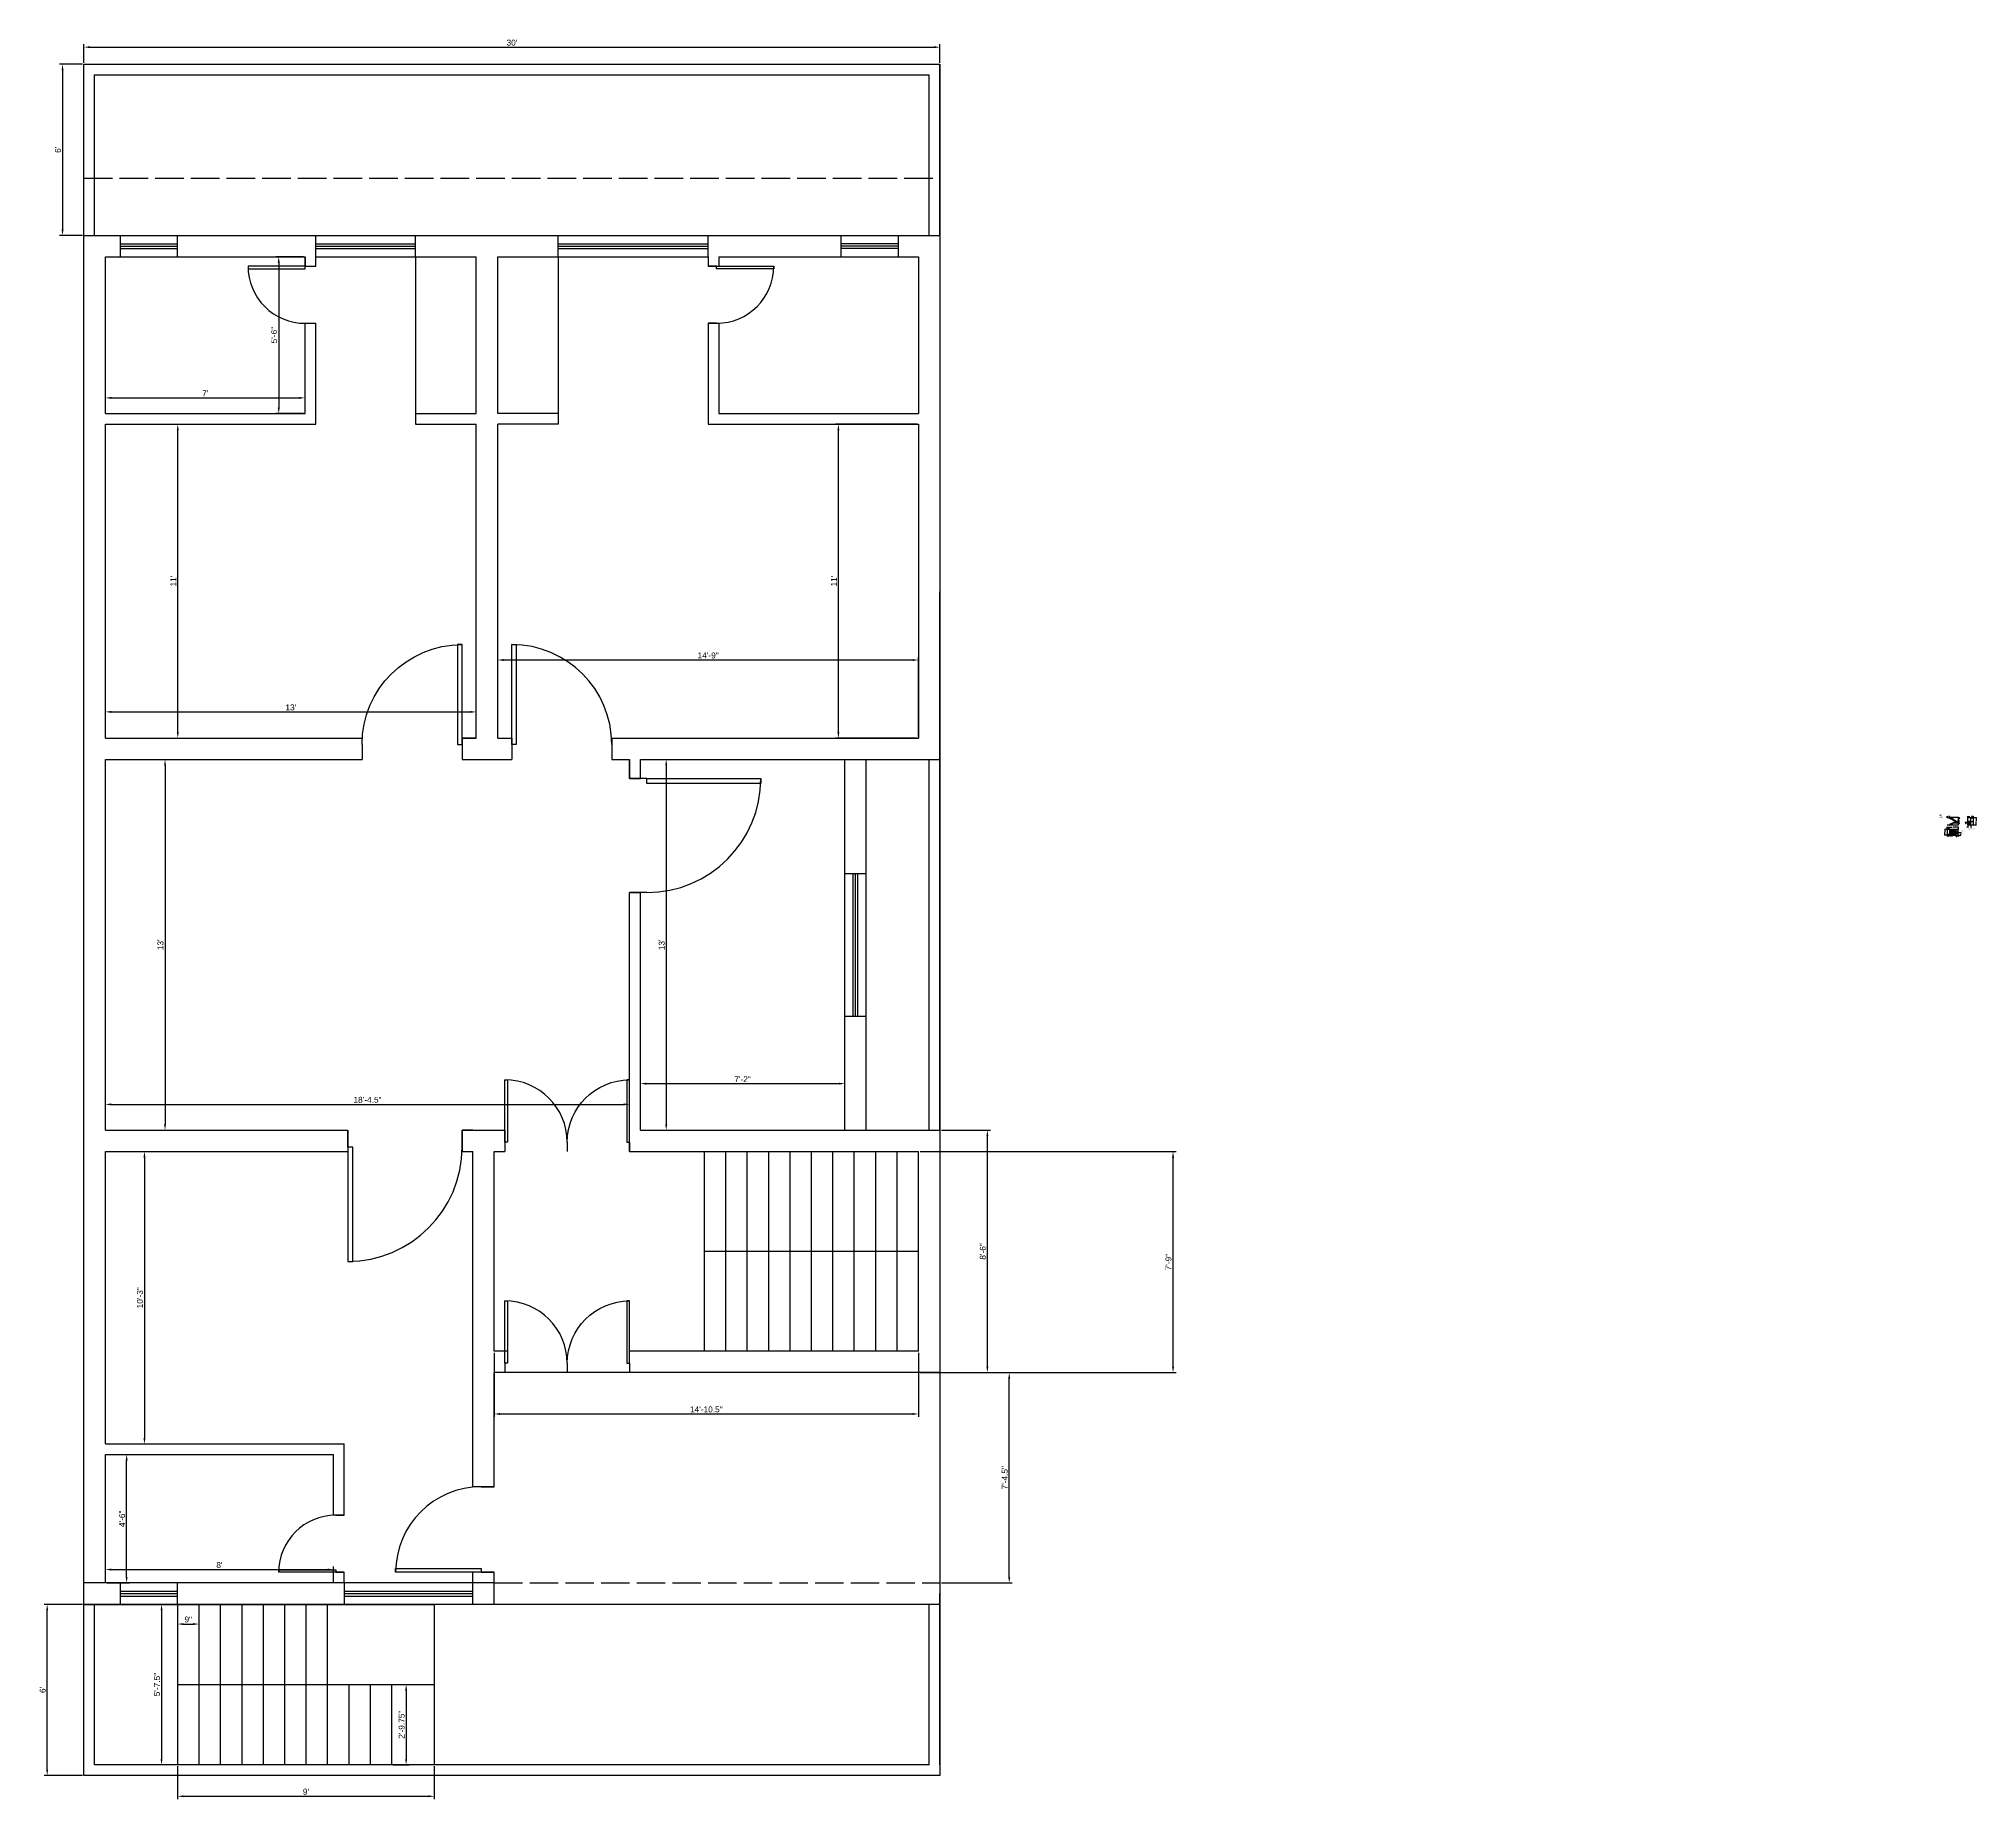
# Model space of a CAD drawing. Header units: millimetres. Extents: x 6012 to 6827, y 2898 to 3639.
import ezdxf

# ---------------------------------------------------------------- set-up
doc = ezdxf.new("R2010")
doc.units = ezdxf.units.MM
doc.linetypes.add('ACAD_ISO02W100', pattern=[15, 12, -3])
for name, color, linetype in [('dimensions', 30, 'Continuous'), ('Projections', 7, 'Continuous'), ('text', 170, 'Continuous')]:
    doc.layers.add(name, color=color, linetype=linetype)
doc.styles.get("Standard").update_dxf_attribs({"font": 'arial.ttf'})
doc.dimstyles.new('ISO-25', dxfattribs={"dimtxt": 2.5, "dimasz": 2.5, "dimexe": 1.25, "dimexo": 0.625, "dimtad": 1, "dimlunit": 3, "dimtxsty": 'Standard', "dimcen": 2.5, "dimadec": 0, "dimazin": 0, "dimtfac": 1, "dimtmove": 0, "dimatfit": 3, "dimfxl": 1, "dimarcsym": 0})
doc.dimstyles.get("Standard").update_dxf_attribs({"dimtxt": 0.18, "dimasz": 0.18, "dimexe": 0.18, "dimexo": 0.0625, "dimgap": 0.09, "dimtad": 0, "dimtih": 1, "dimtoh": 1, "dimdec": 4, "dimzin": 0, "dimdsep": 46, "dimtxsty": 'Standard', "dimcen": 0.09, "dimadec": 0, "dimazin": 0, "dimtfac": 1, "dimtdec": 4, "dimtofl": 0, "dimtmove": 0, "dimatfit": 3, "dimfxl": 1, "dimtolj": 1, "dimtzin": 0, "dimarcsym": 0})

# ---------------------------------------------------------------- blocks, each defined once
blk = doc.blocks.new('*D10')
at = {"color": 0, "lineweight": -2, "transparency": 16777216}
for p, q in [((6031.04, 3628.97), (6031.04, 3636.77)), ((6391.04, 3628.97), (6391.04, 3636.77)), ((6033.54, 3635.52), (6388.54, 3635.52))]:
    blk.add_line(p, q, dxfattribs=at)
at = {"color": 0, "transparency": 16777216}
for points in [[(6033.54, 3635.93), (6033.54, 3635.1), (6031.04, 3635.52)], [(6388.54, 3635.93), (6388.54, 3635.1), (6391.04, 3635.52)]]:
    blk.add_solid(points, dxfattribs=at)
at = {"layer": 'Defpoints', "color": 0, "transparency": 16777216}
for p in [(6031.04, 3628.34), (6391.04, 3635.52), (6391.04, 3628.34)]:
    blk.add_point(p, dxfattribs=at)
at = {"color": 0, "transparency": 16777216, "insert": (6211.04, 3637.42), "char_height": 2.5, "attachment_point": 5}
blk.add_mtext("30'", dxfattribs=at)
blk = doc.blocks.new('*D11')
at = {"color": 0, "lineweight": -2, "transparency": 16777216}
for p, q in [((6030.42, 3628.34), (6020.8, 3628.34)), ((6022.05, 3625.84), (6022.05, 3558.84)), ((6030.42, 3556.34), (6020.8, 3556.34))]:
    blk.add_line(p, q, dxfattribs=at)
at = {"color": 0, "transparency": 16777216}
for points in [[(6021.63, 3625.84), (6022.46, 3625.84), (6022.05, 3628.34)], [(6021.63, 3558.84), (6022.46, 3558.84), (6022.05, 3556.34)]]:
    blk.add_solid(points, dxfattribs=at)
at = {"layer": 'Defpoints', "color": 0, "transparency": 16777216}
for p in [(6031.04, 3628.34), (6022.05, 3556.34), (6031.04, 3556.34)]:
    blk.add_point(p, dxfattribs=at)
at = {"color": 0, "transparency": 16777216, "insert": (6020.14, 3592.34), "char_height": 2.5, "attachment_point": 5, "rotation": 90}
blk.add_mtext("6'", dxfattribs=at)
blk = doc.blocks.new('*D12')
at = {"color": 0, "lineweight": -2, "transparency": 16777216}
for p, q in [((6123.42, 3547.34), (6111.7, 3547.34)), ((6112.95, 3544.84), (6112.95, 3483.84)), ((6123.42, 3481.34), (6111.7, 3481.34))]:
    blk.add_line(p, q, dxfattribs=at)
at = {"color": 0, "transparency": 16777216}
for points in [[(6112.54, 3544.84), (6113.37, 3544.84), (6112.95, 3547.34)], [(6112.54, 3483.84), (6113.37, 3483.84), (6112.95, 3481.34)]]:
    blk.add_solid(points, dxfattribs=at)
at = {"layer": 'Defpoints', "color": 0, "transparency": 16777216}
for p in [(6124.04, 3547.34), (6112.95, 3481.34), (6124.04, 3481.34)]:
    blk.add_point(p, dxfattribs=at)
at = {"color": 0, "transparency": 16777216, "insert": (6111.05, 3514.34), "char_height": 2.5, "attachment_point": 5, "rotation": 90}
blk.add_mtext('5\'-6"', dxfattribs=at)
blk = doc.blocks.new('*D13')
at = {"color": 0, "lineweight": -2, "transparency": 16777216}
for p, q in [((6040.04, 3481.97), (6040.04, 3489.21)), ((6042.54, 3487.96), (6121.54, 3487.96)), ((6124.04, 3481.97), (6124.04, 3489.21))]:
    blk.add_line(p, q, dxfattribs=at)
at = {"color": 0, "transparency": 16777216}
for points in [[(6042.54, 3488.37), (6042.54, 3487.54), (6040.04, 3487.96)], [(6121.54, 3488.37), (6121.54, 3487.54), (6124.04, 3487.96)]]:
    blk.add_solid(points, dxfattribs=at)
at = {"layer": 'Defpoints', "color": 0, "transparency": 16777216}
for p in [(6040.04, 3481.34), (6124.04, 3487.96), (6124.04, 3481.34)]:
    blk.add_point(p, dxfattribs=at)
at = {"color": 0, "transparency": 16777216, "insert": (6082.04, 3489.83), "char_height": 2.5, "attachment_point": 5}
blk.add_mtext("7'", dxfattribs=at)
blk = doc.blocks.new('*D14')
at = {"color": 0, "lineweight": -2, "transparency": 16777216}
for p, q in [((6040.04, 3345.47), (6040.04, 3357.08)), ((6042.54, 3355.83), (6193.54, 3355.83)), ((6196.04, 3345.47), (6196.04, 3357.08))]:
    blk.add_line(p, q, dxfattribs=at)
at = {"color": 0, "transparency": 16777216}
for points in [[(6042.54, 3356.25), (6042.54, 3355.41), (6040.04, 3355.83)], [(6193.54, 3356.25), (6193.54, 3355.41), (6196.04, 3355.83)]]:
    blk.add_solid(points, dxfattribs=at)
at = {"layer": 'Defpoints', "color": 0, "transparency": 16777216}
for p in [(6196.04, 3355.83), (6040.04, 3344.84), (6196.04, 3344.84)]:
    blk.add_point(p, dxfattribs=at)
at = {"color": 0, "transparency": 16777216, "insert": (6118.04, 3357.73), "char_height": 2.5, "attachment_point": 5}
blk.add_mtext("13'", dxfattribs=at)
blk = doc.blocks.new('*D15')
at = {"color": 0, "lineweight": -2, "transparency": 16777216}
for p, q in [((6040.67, 3476.84), (6071.75, 3476.84)), ((6070.5, 3347.34), (6070.5, 3474.34)), ((6040.67, 3344.84), (6071.75, 3344.84))]:
    blk.add_line(p, q, dxfattribs=at)
at = {"color": 0, "transparency": 16777216}
for points in [[(6070.09, 3474.34), (6070.92, 3474.34), (6070.5, 3476.84)], [(6070.09, 3347.34), (6070.92, 3347.34), (6070.5, 3344.84)]]:
    blk.add_solid(points, dxfattribs=at)
at = {"layer": 'Defpoints', "color": 0, "transparency": 16777216}
for p in [(6040.04, 3476.84), (6070.5, 3476.84), (6040.04, 3344.84)]:
    blk.add_point(p, dxfattribs=at)
at = {"color": 0, "transparency": 16777216, "insert": (6068.62, 3410.84), "char_height": 2.5, "attachment_point": 5, "rotation": 90}
blk.add_mtext("11'", dxfattribs=at)
blk = doc.blocks.new('*D16')
at = {"color": 0, "lineweight": -2, "transparency": 16777216}
for p, q in [((6205.04, 3345.47), (6205.04, 3378.91)), ((6379.54, 3377.66), (6207.54, 3377.66)), ((6382.04, 3345.47), (6382.04, 3378.91))]:
    blk.add_line(p, q, dxfattribs=at)
at = {"color": 0, "transparency": 16777216}
for points in [[(6207.54, 3378.08), (6207.54, 3377.25), (6205.04, 3377.66)], [(6379.54, 3378.08), (6379.54, 3377.25), (6382.04, 3377.66)]]:
    blk.add_solid(points, dxfattribs=at)
at = {"layer": 'Defpoints', "color": 0, "transparency": 16777216}
for p in [(6205.04, 3377.66), (6205.04, 3344.84), (6382.04, 3344.84)]:
    blk.add_point(p, dxfattribs=at)
at = {"color": 0, "transparency": 16777216, "insert": (6293.54, 3379.56), "char_height": 2.5, "attachment_point": 5}
blk.add_mtext('14\'-9"', dxfattribs=at)
blk = doc.blocks.new('*D17')
at = {"color": 0, "lineweight": -2, "transparency": 16777216}
for p, q in [((6381.42, 3476.84), (6347.1, 3476.84)), ((6348.35, 3347.34), (6348.35, 3474.34)), ((6381.42, 3344.84), (6347.1, 3344.84))]:
    blk.add_line(p, q, dxfattribs=at)
at = {"color": 0, "transparency": 16777216}
for points in [[(6347.93, 3474.34), (6348.76, 3474.34), (6348.35, 3476.84)], [(6347.93, 3347.34), (6348.76, 3347.34), (6348.35, 3344.84)]]:
    blk.add_solid(points, dxfattribs=at)
at = {"layer": 'Defpoints', "color": 0, "transparency": 16777216}
for p in [(6348.35, 3476.84), (6382.04, 3476.84), (6382.04, 3344.84)]:
    blk.add_point(p, dxfattribs=at)
at = {"color": 0, "transparency": 16777216, "insert": (6346.47, 3410.84), "char_height": 2.5, "attachment_point": 5, "rotation": 90}
blk.add_mtext("11'", dxfattribs=at)
blk = doc.blocks.new('*D18')
at = {"color": 0, "lineweight": -2, "transparency": 16777216}
for p, q in [((6040.67, 3335.84), (6066.39, 3335.84)), ((6065.14, 3333.34), (6065.14, 3182.34)), ((6040.67, 3179.84), (6066.39, 3179.84))]:
    blk.add_line(p, q, dxfattribs=at)
at = {"color": 0, "transparency": 16777216}
for points in [[(6064.72, 3333.34), (6065.55, 3333.34), (6065.14, 3335.84)], [(6064.72, 3182.34), (6065.55, 3182.34), (6065.14, 3179.84)]]:
    blk.add_solid(points, dxfattribs=at)
at = {"layer": 'Defpoints', "color": 0, "transparency": 16777216}
for p in [(6040.04, 3335.84), (6040.04, 3179.84), (6065.14, 3179.84)]:
    blk.add_point(p, dxfattribs=at)
at = {"color": 0, "transparency": 16777216, "insert": (6063.24, 3257.84), "char_height": 2.5, "attachment_point": 5, "rotation": 90}
blk.add_mtext("13'", dxfattribs=at)
blk = doc.blocks.new('*D19')
at = {"color": 0, "lineweight": -2, "transparency": 16777216}
for p, q in [((6040.04, 3180.47), (6040.04, 3191.95)), ((6042.54, 3190.7), (6258.04, 3190.7)), ((6260.54, 3180.47), (6260.54, 3191.95))]:
    blk.add_line(p, q, dxfattribs=at)
at = {"color": 0, "transparency": 16777216}
for points in [[(6042.54, 3191.12), (6042.54, 3190.29), (6040.04, 3190.7)], [(6258.04, 3191.12), (6258.04, 3190.29), (6260.54, 3190.7)]]:
    blk.add_solid(points, dxfattribs=at)
at = {"layer": 'Defpoints', "color": 0, "transparency": 16777216}
for p in [(6260.54, 3190.7), (6040.04, 3179.84), (6260.54, 3179.84)]:
    blk.add_point(p, dxfattribs=at)
at = {"color": 0, "transparency": 16777216, "insert": (6150.29, 3192.6), "char_height": 2.5, "attachment_point": 5}
blk.add_mtext('18\'-4.5"', dxfattribs=at)
blk = doc.blocks.new('*D20')
at = {"color": 0, "lineweight": -2, "transparency": 16777216}
for p, q in [((6265.67, 3335.84), (6277.18, 3335.84)), ((6275.93, 3333.34), (6275.93, 3182.34)), ((6265.67, 3179.84), (6277.18, 3179.84))]:
    blk.add_line(p, q, dxfattribs=at)
at = {"color": 0, "transparency": 16777216}
for points in [[(6275.51, 3333.34), (6276.35, 3333.34), (6275.93, 3335.84)], [(6275.51, 3182.34), (6276.35, 3182.34), (6275.93, 3179.84)]]:
    blk.add_solid(points, dxfattribs=at)
at = {"layer": 'Defpoints', "color": 0, "transparency": 16777216}
for p in [(6265.04, 3335.84), (6265.04, 3179.84), (6275.93, 3179.84)]:
    blk.add_point(p, dxfattribs=at)
at = {"color": 0, "transparency": 16777216, "insert": (6274.03, 3257.84), "char_height": 2.5, "attachment_point": 5, "rotation": 90}
blk.add_mtext("13'", dxfattribs=at)
blk = doc.blocks.new('*D21')
at = {"color": 0, "lineweight": -2, "transparency": 16777216}
for p, q in [((6265.04, 3180.47), (6265.04, 3200.67)), ((6267.54, 3199.42), (6348.54, 3199.42)), ((6351.04, 3180.47), (6351.04, 3200.67))]:
    blk.add_line(p, q, dxfattribs=at)
at = {"color": 0, "transparency": 16777216}
for points in [[(6267.54, 3199.84), (6267.54, 3199), (6265.04, 3199.42)], [(6348.54, 3199.84), (6348.54, 3199), (6351.04, 3199.42)]]:
    blk.add_solid(points, dxfattribs=at)
at = {"layer": 'Defpoints', "color": 0, "transparency": 16777216}
for p in [(6351.04, 3199.42), (6265.04, 3179.84), (6351.04, 3179.84)]:
    blk.add_point(p, dxfattribs=at)
at = {"color": 0, "transparency": 16777216, "insert": (6308.04, 3201.3), "char_height": 2.5, "attachment_point": 5}
blk.add_mtext('7\'-2"', dxfattribs=at)
blk = doc.blocks.new('*D22')
at = {"color": 0, "lineweight": -2, "transparency": 16777216}
for p, q in [((6040.67, 3170.84), (6057.74, 3170.84)), ((6056.49, 3168.34), (6056.49, 3050.34)), ((6040.67, 3047.84), (6057.74, 3047.84))]:
    blk.add_line(p, q, dxfattribs=at)
at = {"color": 0, "transparency": 16777216}
for points in [[(6056.07, 3168.34), (6056.91, 3168.34), (6056.49, 3170.84)], [(6056.07, 3050.34), (6056.91, 3050.34), (6056.49, 3047.84)]]:
    blk.add_solid(points, dxfattribs=at)
at = {"layer": 'Defpoints', "color": 0, "transparency": 16777216}
for p in [(6040.04, 3170.84), (6040.04, 3047.84), (6056.49, 3047.84)]:
    blk.add_point(p, dxfattribs=at)
at = {"color": 0, "transparency": 16777216, "insert": (6054.59, 3109.34), "char_height": 2.5, "attachment_point": 5, "rotation": 90}
blk.add_mtext('10\'-3"', dxfattribs=at)
blk = doc.blocks.new('*D23')
at = {"color": 0, "lineweight": -2, "transparency": 16777216}
for p, q in [((6030.42, 2980.34), (6014.33, 2980.34)), ((6015.58, 2910.84), (6015.58, 2977.84)), ((6030.42, 2908.34), (6014.33, 2908.34))]:
    blk.add_line(p, q, dxfattribs=at)
at = {"color": 0, "transparency": 16777216}
for points in [[(6015.17, 2977.84), (6016, 2977.84), (6015.58, 2980.34)], [(6015.17, 2910.84), (6016, 2910.84), (6015.58, 2908.34)]]:
    blk.add_solid(points, dxfattribs=at)
at = {"layer": 'Defpoints', "color": 0, "transparency": 16777216}
for p in [(6015.58, 2980.34), (6031.04, 2980.34), (6031.04, 2908.34)]:
    blk.add_point(p, dxfattribs=at)
at = {"color": 0, "transparency": 16777216, "insert": (6013.68, 2944.34), "char_height": 2.5, "attachment_point": 5, "rotation": 90}
blk.add_mtext("6'", dxfattribs=at)
blk = doc.blocks.new('*D24')
at = {"color": 0, "lineweight": -2, "transparency": 16777216}
for p, q in [((6040.67, 3043.34), (6050.25, 3043.34)), ((6049, 2991.84), (6049, 3040.84)), ((6040.67, 2989.34), (6050.25, 2989.34))]:
    blk.add_line(p, q, dxfattribs=at)
at = {"color": 0, "transparency": 16777216}
for points in [[(6048.58, 3040.84), (6049.41, 3040.84), (6049, 3043.34)], [(6048.58, 2991.84), (6049.41, 2991.84), (6049, 2989.34)]]:
    blk.add_solid(points, dxfattribs=at)
at = {"layer": 'Defpoints', "color": 0, "transparency": 16777216}
for p in [(6040.04, 3043.34), (6049, 3043.34), (6040.04, 2989.34)]:
    blk.add_point(p, dxfattribs=at)
at = {"color": 0, "transparency": 16777216, "insert": (6047.09, 3016.34), "char_height": 2.5, "attachment_point": 5, "rotation": 90}
blk.add_mtext('4\'-6"', dxfattribs=at)
blk = doc.blocks.new('*D25')
at = {"color": 0, "lineweight": -2, "transparency": 16777216}
for p, q in [((6040.04, 2989.97), (6040.04, 2996.23)), ((6042.54, 2994.98), (6133.54, 2994.98)), ((6136.04, 2989.97), (6136.04, 2996.23))]:
    blk.add_line(p, q, dxfattribs=at)
at = {"color": 0, "transparency": 16777216}
for points in [[(6042.54, 2995.4), (6042.54, 2994.57), (6040.04, 2994.98)], [(6133.54, 2995.4), (6133.54, 2994.57), (6136.04, 2994.98)]]:
    blk.add_solid(points, dxfattribs=at)
at = {"layer": 'Defpoints', "color": 0, "transparency": 16777216}
for p in [(6136.04, 2994.98), (6040.04, 2989.34), (6136.04, 2989.34)]:
    blk.add_point(p, dxfattribs=at)
at = {"color": 0, "transparency": 16777216, "insert": (6088.04, 2996.88), "char_height": 2.5, "attachment_point": 5}
blk.add_mtext("8'", dxfattribs=at)
blk = doc.blocks.new('*U28')
for p, q in [((0, 0), (0, 6)), ((40, 0), (40, 6))]:
    blk.add_line(p, q)
blk.add_lwpolyline([(0, 0), (0, -40), (1.75, -40), (1.75, 0)], close=True)
blk.add_arc((0, 0), 40, 270, 0)
blk = doc.blocks.new('*U27')
for p, q in [((0, 0), (0, -6)), ((40, 0), (40, -6))]:
    blk.add_line(p, q)
blk.add_lwpolyline([(0, 0), (0, 40), (1.75, 40), (1.75, 0)], close=True)
blk.add_arc((0, 0), 40, 0, 90)
blk = doc.blocks.new('*D34')
at = {"color": 0, "linetype": 'ByBlock', "lineweight": -2, "transparency": 16777216}
for p, q in [((6391.67, 3179.84), (6412.24, 3179.84)), ((6410.99, 3080.34), (6410.99, 3177.34)), ((6391.67, 3077.84), (6412.24, 3077.84))]:
    blk.add_line(p, q, dxfattribs=at)
at = {"color": 0, "linetype": 'ByBlock', "transparency": 16777216}
for points in [[(6410.57, 3177.34), (6411.4, 3177.34), (6410.99, 3179.84)], [(6410.57, 3080.34), (6411.4, 3080.34), (6410.99, 3077.84)]]:
    blk.add_solid(points, dxfattribs=at)
at = {"layer": 'Defpoints', "color": 0, "linetype": 'ByBlock', "transparency": 16777216}
for p in [(6391.04, 3179.84), (6410.99, 3179.84), (6391.04, 3077.84)]:
    blk.add_point(p, dxfattribs=at)
at = {"color": 0, "linetype": 'ByBlock', "transparency": 16777216, "insert": (6409.09, 3128.84), "char_height": 2.5, "attachment_point": 5, "rotation": 90}
blk.add_mtext('8\'-6"', dxfattribs=at)
blk = doc.blocks.new('*D35')
at = {"color": 0, "linetype": 'ByBlock', "lineweight": -2, "transparency": 16777216}
for p, q in [((6391.67, 3077.84), (6421.44, 3077.84)), ((6420.19, 2991.84), (6420.19, 3075.34)), ((6391.67, 2989.34), (6421.44, 2989.34))]:
    blk.add_line(p, q, dxfattribs=at)
at = {"color": 0, "linetype": 'ByBlock', "transparency": 16777216}
for points in [[(6419.77, 3075.34), (6420.6, 3075.34), (6420.19, 3077.84)], [(6419.77, 2991.84), (6420.6, 2991.84), (6420.19, 2989.34)]]:
    blk.add_solid(points, dxfattribs=at)
at = {"layer": 'Defpoints', "color": 0, "linetype": 'ByBlock', "transparency": 16777216}
for p in [(6391.04, 3077.84), (6420.19, 3077.84), (6391.04, 2989.34)]:
    blk.add_point(p, dxfattribs=at)
at = {"color": 0, "linetype": 'ByBlock', "transparency": 16777216, "insert": (6418.29, 3033.59), "char_height": 2.5, "attachment_point": 5, "rotation": 90}
blk.add_mtext('7\'-4.5"', dxfattribs=at)
blk = doc.blocks.new('*D37')
at = {"color": 0, "linetype": 'ByBlock', "lineweight": -2, "transparency": 16777216}
for p, q in [((6069.78, 2980.34), (6062.42, 2980.34)), ((6063.67, 2977.84), (6063.67, 2915.34)), ((6069.78, 2912.84), (6062.42, 2912.84))]:
    blk.add_line(p, q, dxfattribs=at)
at = {"color": 0, "linetype": 'ByBlock', "transparency": 16777216}
for points in [[(6063.26, 2977.84), (6064.09, 2977.84), (6063.67, 2980.34)], [(6063.26, 2915.34), (6064.09, 2915.34), (6063.67, 2912.84)]]:
    blk.add_solid(points, dxfattribs=at)
at = {"layer": 'Defpoints', "color": 0, "linetype": 'ByBlock', "transparency": 16777216}
for p in [(6070.4, 2980.34), (6063.67, 2912.84), (6070.4, 2912.84)]:
    blk.add_point(p, dxfattribs=at)
at = {"color": 0, "linetype": 'ByBlock', "transparency": 16777216, "insert": (6061.78, 2946.59), "char_height": 2.5, "attachment_point": 5, "rotation": 90}
blk.add_mtext('5\'-7.5"', dxfattribs=at)
blk = doc.blocks.new('*D38')
at = {"color": 0, "linetype": 'ByBlock', "lineweight": -2, "transparency": 16777216}
for p, q in [((6070.4, 2912.22), (6070.4, 2898.34)), ((6178.4, 2912.22), (6178.4, 2898.34)), ((6072.9, 2899.59), (6175.9, 2899.59))]:
    blk.add_line(p, q, dxfattribs=at)
at = {"color": 0, "linetype": 'ByBlock', "transparency": 16777216}
for points in [[(6072.9, 2900), (6072.9, 2899.17), (6070.4, 2899.59)], [(6175.9, 2900), (6175.9, 2899.17), (6178.4, 2899.59)]]:
    blk.add_solid(points, dxfattribs=at)
at = {"layer": 'Defpoints', "color": 0, "linetype": 'ByBlock', "transparency": 16777216}
for p in [(6070.4, 2912.84), (6178.4, 2912.84), (6178.4, 2899.59)]:
    blk.add_point(p, dxfattribs=at)
at = {"color": 0, "linetype": 'ByBlock', "transparency": 16777216, "insert": (6124.4, 2901.49), "char_height": 2.5, "attachment_point": 5}
blk.add_mtext("9'", dxfattribs=at)
blk = doc.blocks.new('*D39')
at = {"color": 0, "linetype": 'ByBlock', "lineweight": -2, "transparency": 16777216}
for p, q in [((6070.4, 2979.72), (6070.4, 2970.8)), ((6079.4, 2979.72), (6079.4, 2970.8)), ((6072.9, 2972.05), (6076.9, 2972.05))]:
    blk.add_line(p, q, dxfattribs=at)
at = {"color": 0, "linetype": 'ByBlock', "transparency": 16777216}
for points in [[(6072.9, 2972.46), (6072.9, 2971.63), (6070.4, 2972.05)], [(6076.9, 2972.46), (6076.9, 2971.63), (6079.4, 2972.05)]]:
    blk.add_solid(points, dxfattribs=at)
at = {"layer": 'Defpoints', "color": 0, "linetype": 'ByBlock', "transparency": 16777216}
for p in [(6070.4, 2980.34), (6079.4, 2980.34), (6079.4, 2972.05)]:
    blk.add_point(p, dxfattribs=at)
at = {"color": 0, "linetype": 'ByBlock', "transparency": 16777216, "insert": (6074.9, 2973.95), "char_height": 2.5, "attachment_point": 5}
blk.add_mtext('9"', dxfattribs=at)
blk = doc.blocks.new('*D40')
at = {"color": 0, "linetype": 'ByBlock', "lineweight": -2, "transparency": 16777216}
for p, q in [((6161.03, 2946.59), (6167.8, 2946.59)), ((6166.55, 2944.09), (6166.55, 2915.34)), ((6161.03, 2912.84), (6167.8, 2912.84))]:
    blk.add_line(p, q, dxfattribs=at)
at = {"color": 0, "linetype": 'ByBlock', "transparency": 16777216}
for points in [[(6166.13, 2944.09), (6166.97, 2944.09), (6166.55, 2946.59)], [(6166.13, 2915.34), (6166.97, 2915.34), (6166.55, 2912.84)]]:
    blk.add_solid(points, dxfattribs=at)
at = {"layer": 'Defpoints', "color": 0, "linetype": 'ByBlock', "transparency": 16777216}
for p in [(6160.4, 2946.59), (6160.4, 2912.84), (6166.55, 2912.84)]:
    blk.add_point(p, dxfattribs=at)
at = {"color": 0, "linetype": 'ByBlock', "transparency": 16777216, "insert": (6164.65, 2929.72), "char_height": 2.5, "attachment_point": 5, "rotation": 90}
blk.add_mtext('2\'-9.75"', dxfattribs=at)
blk = doc.blocks.new('*D91')
at = {"layer": 'Defpoints', "color": 0, "ltscale": 2, "transparency": 16777216}
for p in [(6814.66, 3306.37), (6819.35, 3307.37), (6819.35, 3306.37)]:
    blk.add_point(p, dxfattribs=at)
at = {"layer": 'dimensions', "color": 0, "lineweight": -2, "ltscale": 2, "transparency": 16777216}
for p, q in [((6814.66, 3306.4), (6814.66, 3307.46)), ((6814.75, 3307.37), (6816.82, 3307.37)), ((6819.26, 3307.37), (6817.19, 3307.37)), ((6819.35, 3306.4), (6819.35, 3307.46))]:
    blk.add_line(p, q, dxfattribs=at)
at = {"layer": 'dimensions', "color": 0, "ltscale": 2, "transparency": 16777216}
for points in [[(6814.75, 3307.39), (6814.75, 3307.36), (6814.66, 3307.37)], [(6819.26, 3307.39), (6819.26, 3307.36), (6819.35, 3307.37)]]:
    blk.add_solid(points, dxfattribs=at)
at = {"layer": 'dimensions', "color": 0, "ltscale": 2, "transparency": 16777216, "insert": (6817.01, 3307.37), "char_height": 0.09, "attachment_point": 5}
blk.add_mtext('\\A1;4.68"', dxfattribs=at)
blk = doc.blocks.new('*D92')
at = {"layer": 'Defpoints', "color": 0, "ltscale": 2, "transparency": 16777216}
for p in [(6813.66, 3303.93), (6814.66, 3306.37), (6814.66, 3303.93)]:
    blk.add_point(p, dxfattribs=at)
at = {"layer": 'dimensions', "color": 0, "lineweight": -2, "ltscale": 2, "transparency": 16777216}
for p, q in [((6814.63, 3306.37), (6813.57, 3306.37)), ((6814.63, 3303.93), (6813.57, 3303.93)), ((6813.66, 3306.28), (6813.66, 3305.24)), ((6813.66, 3304.02), (6813.66, 3305.06))]:
    blk.add_line(p, q, dxfattribs=at)
at = {"layer": 'dimensions', "color": 0, "ltscale": 2, "transparency": 16777216}
for points in [[(6813.65, 3306.28), (6813.68, 3306.28), (6813.66, 3306.37)], [(6813.65, 3304.02), (6813.68, 3304.02), (6813.66, 3303.93)]]:
    blk.add_solid(points, dxfattribs=at)
at = {"layer": 'dimensions', "color": 0, "ltscale": 2, "transparency": 16777216, "insert": (6813.66, 3305.15), "char_height": 0.09, "attachment_point": 5}
blk.add_mtext('\\A1;2.43"', dxfattribs=at)
blk = doc.blocks.new('*D93')
at = {"layer": 'Defpoints', "color": 0, "ltscale": 2, "transparency": 16777216}
for p in [(6814.66, 3303.93), (6815.65, 3303.93), (6815.65, 3303.61)]:
    blk.add_point(p, dxfattribs=at)
at = {"layer": 'dimensions', "color": 0, "lineweight": -2, "ltscale": 2, "transparency": 16777216}
for p, q in [((6814.66, 3303.9), (6814.66, 3303.52)), ((6814.75, 3303.61), (6815.06, 3303.61)), ((6815.56, 3303.61), (6815.25, 3303.61)), ((6815.65, 3303.9), (6815.65, 3303.52))]:
    blk.add_line(p, q, dxfattribs=at)
at = {"layer": 'dimensions', "color": 0, "ltscale": 2, "transparency": 16777216}
for points in [[(6814.75, 3303.62), (6814.75, 3303.59), (6814.66, 3303.61)], [(6815.56, 3303.62), (6815.56, 3303.59), (6815.65, 3303.61)]]:
    blk.add_solid(points, dxfattribs=at)
at = {"layer": 'dimensions', "color": 0, "ltscale": 2, "transparency": 16777216, "insert": (6815.16, 3303.61), "char_height": 0.09, "attachment_point": 5}
blk.add_mtext('\\A1;1"', dxfattribs=at)
blk = doc.blocks.new('*D94')
at = {"layer": 'Defpoints', "color": 0, "ltscale": 2, "transparency": 16777216}
for p in [(6816.25, 3303.93), (6816.55, 3303.93), (6816.55, 3303.59)]:
    blk.add_point(p, dxfattribs=at)
at = {"layer": 'dimensions', "color": 0, "lineweight": -2, "ltscale": 2, "transparency": 16777216}
for p, q in [((6816.16, 3303.59), (6816.07, 3303.59)), ((6816.25, 3303.9), (6816.25, 3303.5)), ((6816.55, 3303.9), (6816.55, 3303.5)), ((6816.64, 3303.59), (6816.73, 3303.59))]:
    blk.add_line(p, q, dxfattribs=at)
at = {"layer": 'dimensions', "color": 0, "ltscale": 2, "transparency": 16777216}
for points in [[(6816.16, 3303.6), (6816.16, 3303.57), (6816.25, 3303.59)], [(6816.64, 3303.6), (6816.64, 3303.57), (6816.55, 3303.59)]]:
    blk.add_solid(points, dxfattribs=at)
at = {"layer": 'dimensions', "color": 0, "ltscale": 2, "transparency": 16777216, "insert": (6816.4, 3303.59), "char_height": 0.09, "attachment_point": 5}
blk.add_mtext('\\A1;0.3"', dxfattribs=at)
blk = doc.blocks.new('*D95')
at = {"layer": 'Defpoints', "color": 0, "ltscale": 2, "transparency": 16777216}
for p in [(6819.35, 3305.15), (6819.35, 3303.93), (6820.35, 3303.93)]:
    blk.add_point(p, dxfattribs=at)
at = {"layer": 'dimensions', "color": 0, "lineweight": -2, "ltscale": 2, "transparency": 16777216}
for p, q in [((6819.38, 3305.15), (6820.44, 3305.15)), ((6819.38, 3303.93), (6820.44, 3303.93)), ((6820.35, 3305.06), (6820.35, 3304.63)), ((6820.35, 3304.02), (6820.35, 3304.45))]:
    blk.add_line(p, q, dxfattribs=at)
at = {"layer": 'dimensions', "color": 0, "ltscale": 2, "transparency": 16777216}
for points in [[(6820.33, 3305.06), (6820.36, 3305.06), (6820.35, 3305.15)], [(6820.33, 3304.02), (6820.36, 3304.02), (6820.35, 3303.93)]]:
    blk.add_solid(points, dxfattribs=at)
at = {"layer": 'dimensions', "color": 0, "ltscale": 2, "transparency": 16777216, "insert": (6820.35, 3304.54), "char_height": 0.09, "attachment_point": 5}
blk.add_mtext('\\A1;1.21"', dxfattribs=at)
blk = doc.blocks.new('*D96')
at = {"layer": 'Defpoints', "color": 0, "ltscale": 2, "transparency": 16777216}
for p in [(6818.35, 3303.93), (6819.35, 3303.93), (6819.35, 3303.47)]:
    blk.add_point(p, dxfattribs=at)
at = {"layer": 'dimensions', "color": 0, "lineweight": -2, "ltscale": 2, "transparency": 16777216}
for p, q in [((6818.35, 3303.9), (6818.35, 3303.38)), ((6818.44, 3303.47), (6818.76, 3303.47)), ((6819.26, 3303.47), (6818.94, 3303.47)), ((6819.35, 3303.9), (6819.35, 3303.38))]:
    blk.add_line(p, q, dxfattribs=at)
at = {"layer": 'dimensions', "color": 0, "ltscale": 2, "transparency": 16777216}
for points in [[(6818.44, 3303.49), (6818.44, 3303.46), (6818.35, 3303.47)], [(6819.26, 3303.49), (6819.26, 3303.46), (6819.35, 3303.47)]]:
    blk.add_solid(points, dxfattribs=at)
at = {"layer": 'dimensions', "color": 0, "ltscale": 2, "transparency": 16777216, "insert": (6818.85, 3303.47), "char_height": 0.09, "attachment_point": 5}
blk.add_mtext('\\A1;1"', dxfattribs=at)
blk = doc.blocks.new('Door')
at = {"layer": 'Projections', "ltscale": 2}
for p, q in [((-0.45, 0), (-0.45, 0.4)), ((-0.45, 0.4), (-0.4, 0.4)), ((-0.4, 0), (-0.45, 0)), ((-0.4, 0), (-0.4, 0.4)), ((0.4, 0), (0.4, 0.4)), ((0.42, 0.4), (0.4, 0.4)), ((0.4, 0), (0.45, 0)), ((0.45, 0.4), (0.42, 0.4)), ((0.45, 0), (0.42, 0)), ((0.45, 0), (0.45, 0.4))]:
    blk.add_line(p, q, dxfattribs=at)
for centre, start, end in [((-0.4, 0), 0, 90), ((0.4, 0), 90, 180)]:
    blk.add_arc(centre, 0.4, start, end, dxfattribs=at)
blk = doc.blocks.new('*D97')
at = {"layer": 'Defpoints', "color": 0, "ltscale": 2, "transparency": 16777216}
for p in [(6819.35, 3311.38), (6819.35, 3309.88), (6819.71, 3309.88)]:
    blk.add_point(p, dxfattribs=at)
at = {"layer": 'dimensions', "color": 0, "lineweight": -2, "ltscale": 2, "transparency": 16777216}
for p, q in [((6819.41, 3311.38), (6819.89, 3311.38)), ((6819.71, 3311.2), (6819.71, 3310.81)), ((6819.71, 3310.06), (6819.71, 3310.44)), ((6819.41, 3309.88), (6819.89, 3309.88))]:
    blk.add_line(p, q, dxfattribs=at)
at = {"layer": 'dimensions', "color": 0, "ltscale": 2, "transparency": 16777216}
for points in [[(6819.68, 3311.2), (6819.74, 3311.2), (6819.71, 3311.38)], [(6819.68, 3310.06), (6819.74, 3310.06), (6819.71, 3309.88)]]:
    blk.add_solid(points, dxfattribs=at)
at = {"layer": 'dimensions', "color": 0, "ltscale": 2, "transparency": 16777216, "insert": (6819.71, 3310.63), "char_height": 0.18, "attachment_point": 5}
blk.add_mtext('\\A1;1.5"', dxfattribs=at)
blk = doc.blocks.new('*D98')
at = {"layer": 'Defpoints', "color": 0, "ltscale": 2, "transparency": 16777216}
for p in [(6817.15, 3309.28), (6817.15, 3309.13), (6819.71, 3309.13)]:
    blk.add_point(p, dxfattribs=at)
at = {"layer": 'dimensions', "color": 0, "lineweight": -2, "ltscale": 2, "transparency": 16777216}
for p, q in [((6817.21, 3309.28), (6819.89, 3309.28)), ((6817.21, 3309.13), (6819.89, 3309.13)), ((6819.71, 3308.77), (6819.53, 3308.77)), ((6819.71, 3309.46), (6819.71, 3309.64)), ((6819.71, 3308.95), (6819.71, 3308.77))]:
    blk.add_line(p, q, dxfattribs=at)
at = {"layer": 'dimensions', "color": 0, "ltscale": 2, "transparency": 16777216}
for points in [[(6819.68, 3309.46), (6819.74, 3309.46), (6819.71, 3309.28)], [(6819.68, 3308.95), (6819.74, 3308.95), (6819.71, 3309.13)]]:
    blk.add_solid(points, dxfattribs=at)
at = {"layer": 'dimensions', "color": 0, "ltscale": 2, "transparency": 16777216, "insert": (6819.16, 3308.77), "char_height": 0.18, "attachment_point": 5}
blk.add_mtext('\\A1;0.15"', dxfattribs=at)
blk = doc.blocks.new('*D99')
at = {"layer": 'Defpoints', "color": 0, "ltscale": 2, "transparency": 16777216}
for p in [(6814.66, 3311.38), (6815.65, 3311.83), (6815.65, 3311.38)]:
    blk.add_point(p, dxfattribs=at)
at = {"layer": 'dimensions', "color": 0, "lineweight": -2, "ltscale": 2, "transparency": 16777216}
for p, q in [((6814.66, 3311.44), (6814.66, 3312.01)), ((6814.84, 3311.83), (6814.97, 3311.83)), ((6815.47, 3311.83), (6815.34, 3311.83)), ((6815.65, 3311.44), (6815.65, 3312.01))]:
    blk.add_line(p, q, dxfattribs=at)
at = {"layer": 'dimensions', "color": 0, "ltscale": 2, "transparency": 16777216}
for points in [[(6814.84, 3311.86), (6814.84, 3311.8), (6814.66, 3311.83)], [(6815.47, 3311.86), (6815.47, 3311.8), (6815.65, 3311.83)]]:
    blk.add_solid(points, dxfattribs=at)
at = {"layer": 'dimensions', "color": 0, "ltscale": 2, "transparency": 16777216, "insert": (6815.16, 3311.83), "char_height": 0.18, "attachment_point": 5}
blk.add_mtext('\\A1;1"', dxfattribs=at)
blk = doc.blocks.new('*D86')
at = {"layer": 'Defpoints', "color": 0, "ltscale": 2, "transparency": 16777216}
for p in [(6822.43, 3309.13), (6823.35, 3309.28), (6823.35, 3309.13)]:
    blk.add_point(p, dxfattribs=at)
at = {"layer": 'dimensions', "color": 0, "lineweight": -2, "ltscale": 2, "transparency": 16777216}
for p, q in [((6823.29, 3309.28), (6822.25, 3309.28)), ((6823.29, 3309.13), (6822.25, 3309.13)), ((6822.43, 3308.77), (6822.25, 3308.77)), ((6822.43, 3309.46), (6822.43, 3309.64)), ((6822.43, 3308.95), (6822.43, 3308.77))]:
    blk.add_line(p, q, dxfattribs=at)
at = {"layer": 'dimensions', "color": 0, "ltscale": 2, "transparency": 16777216}
for points in [[(6822.4, 3309.46), (6822.46, 3309.46), (6822.43, 3309.28)], [(6822.4, 3308.95), (6822.46, 3308.95), (6822.43, 3309.13)]]:
    blk.add_solid(points, dxfattribs=at)
at = {"layer": 'dimensions', "color": 0, "ltscale": 2, "transparency": 16777216, "insert": (6821.88, 3308.77), "char_height": 0.18, "attachment_point": 5}
blk.add_mtext('\\A1;0.15"', dxfattribs=at)
blk = doc.blocks.new('*D87')
at = {"layer": 'Defpoints', "color": 0, "ltscale": 2, "transparency": 16777216}
for p in [(6823.35, 3311.38), (6825.79, 3311.79), (6825.79, 3311.38)]:
    blk.add_point(p, dxfattribs=at)
at = {"layer": 'dimensions', "color": 0, "lineweight": -2, "ltscale": 2, "transparency": 16777216}
for p, q in [((6823.35, 3311.44), (6823.35, 3311.97)), ((6823.53, 3311.79), (6824.2, 3311.79)), ((6825.61, 3311.79), (6824.94, 3311.79)), ((6825.79, 3311.44), (6825.79, 3311.97))]:
    blk.add_line(p, q, dxfattribs=at)
at = {"layer": 'dimensions', "color": 0, "ltscale": 2, "transparency": 16777216}
for points in [[(6823.53, 3311.82), (6823.53, 3311.76), (6823.35, 3311.79)], [(6825.61, 3311.82), (6825.61, 3311.76), (6825.79, 3311.79)]]:
    blk.add_solid(points, dxfattribs=at)
at = {"layer": 'dimensions', "color": 0, "ltscale": 2, "transparency": 16777216, "insert": (6824.57, 3311.79), "char_height": 0.18, "attachment_point": 5}
blk.add_mtext('\\A1;2.43"', dxfattribs=at)
blk = doc.blocks.new('*D88')
at = {"layer": 'Defpoints', "color": 0, "ltscale": 2, "transparency": 16777216}
for p in [(6823.35, 3308.38), (6824.57, 3308.38), (6824.57, 3307.38)]:
    blk.add_point(p, dxfattribs=at)
at = {"layer": 'dimensions', "color": 0, "lineweight": -2, "ltscale": 2, "transparency": 16777216}
for p, q in [((6823.17, 3307.38), (6822.99, 3307.38)), ((6823.35, 3308.31), (6823.35, 3307.2)), ((6824.57, 3308.31), (6824.57, 3307.2)), ((6824.75, 3307.38), (6824.93, 3307.38))]:
    blk.add_line(p, q, dxfattribs=at)
at = {"layer": 'dimensions', "color": 0, "ltscale": 2, "transparency": 16777216}
for points in [[(6823.17, 3307.41), (6823.17, 3307.35), (6823.35, 3307.38)], [(6824.75, 3307.41), (6824.75, 3307.35), (6824.57, 3307.38)]]:
    blk.add_solid(points, dxfattribs=at)
at = {"layer": 'dimensions', "color": 0, "ltscale": 2, "transparency": 16777216, "insert": (6823.96, 3307.38), "char_height": 0.18, "attachment_point": 5}
blk.add_mtext('\\A1;1.21"', dxfattribs=at)
blk = doc.blocks.new('*D89')
at = {"layer": 'Defpoints', "color": 0, "ltscale": 2, "transparency": 16777216}
for p in [(6825.79, 3311.38), (6826.78, 3311.38), (6825.79, 3308.38)]:
    blk.add_point(p, dxfattribs=at)
at = {"layer": 'dimensions', "color": 0, "lineweight": -2, "ltscale": 2, "transparency": 16777216}
for p, q in [((6825.85, 3311.38), (6826.96, 3311.38)), ((6826.78, 3311.2), (6826.78, 3310.06)), ((6825.85, 3308.38), (6826.96, 3308.38)), ((6826.78, 3308.56), (6826.78, 3309.69))]:
    blk.add_line(p, q, dxfattribs=at)
at = {"layer": 'dimensions', "color": 0, "ltscale": 2, "transparency": 16777216}
for points in [[(6826.75, 3311.2), (6826.81, 3311.2), (6826.78, 3311.38)], [(6826.75, 3308.56), (6826.81, 3308.56), (6826.78, 3308.38)]]:
    blk.add_solid(points, dxfattribs=at)
at = {"layer": 'dimensions', "color": 0, "ltscale": 2, "transparency": 16777216, "insert": (6826.78, 3309.88), "char_height": 0.18, "attachment_point": 5}
blk.add_mtext('\\A1;3"', dxfattribs=at)
blk = doc.blocks.new('*D90')
at = {"layer": 'Defpoints', "color": 0, "ltscale": 2, "transparency": 16777216}
for p in [(6816.55, 3310.78), (6816.85, 3311.02), (6816.85, 3310.78)]:
    blk.add_point(p, dxfattribs=at)
at = {"layer": 'text', "color": 0, "lineweight": -2, "ltscale": 2, "transparency": 16777216}
for p, q in [((6816.37, 3311.02), (6816.19, 3311.02)), ((6816.55, 3310.84), (6816.55, 3311.2)), ((6816.85, 3310.84), (6816.85, 3311.2)), ((6817.03, 3311.02), (6817.21, 3311.02))]:
    blk.add_line(p, q, dxfattribs=at)
at = {"layer": 'text', "color": 0, "ltscale": 2, "transparency": 16777216}
for points in [[(6816.37, 3311.05), (6816.37, 3310.99), (6816.55, 3311.02)], [(6817.03, 3311.05), (6817.03, 3310.99), (6816.85, 3311.02)]]:
    blk.add_solid(points, dxfattribs=at)
at = {"layer": 'text', "color": 0, "ltscale": 2, "transparency": 16777216, "insert": (6817.67, 3311.02), "char_height": 0.18, "attachment_point": 5}
blk.add_mtext('\\A1;0.3000', dxfattribs=at)
blk = doc.blocks.new('*D100')
at = {"color": 0, "linetype": 'ByBlock', "lineweight": -2, "transparency": 16777216}
for p, q in [((6203.54, 3086.22), (6203.54, 3059.19)), ((6382.04, 3086.22), (6382.04, 3059.19)), ((6206.04, 3060.44), (6379.54, 3060.44))]:
    blk.add_line(p, q, dxfattribs=at)
at = {"color": 0, "linetype": 'ByBlock', "transparency": 16777216}
for points in [[(6206.04, 3060.86), (6206.04, 3060.02), (6203.54, 3060.44)], [(6379.54, 3060.86), (6379.54, 3060.02), (6382.04, 3060.44)]]:
    blk.add_solid(points, dxfattribs=at)
at = {"layer": 'Defpoints', "color": 0, "linetype": 'ByBlock', "transparency": 16777216}
for p in [(6203.54, 3086.84), (6382.04, 3086.84), (6382.04, 3060.44)]:
    blk.add_point(p, dxfattribs=at)
at = {"color": 0, "linetype": 'ByBlock', "transparency": 16777216, "insert": (6292.79, 3062.34), "char_height": 2.5, "attachment_point": 5}
blk.add_mtext('14\'-10.5"', dxfattribs=at)
blk = doc.blocks.new('*D101')
at = {"color": 0, "linetype": 'ByBlock', "lineweight": -2, "transparency": 16777216}
for p, q in [((6382.67, 3170.84), (6490.33, 3170.84)), ((6489.08, 3080.34), (6489.08, 3168.34)), ((6382.67, 3077.84), (6490.33, 3077.84))]:
    blk.add_line(p, q, dxfattribs=at)
at = {"color": 0, "linetype": 'ByBlock', "transparency": 16777216}
for points in [[(6488.66, 3168.34), (6489.5, 3168.34), (6489.08, 3170.84)], [(6488.66, 3080.34), (6489.5, 3080.34), (6489.08, 3077.84)]]:
    blk.add_solid(points, dxfattribs=at)
at = {"layer": 'Defpoints', "color": 0, "linetype": 'ByBlock', "transparency": 16777216}
for p in [(6382.04, 3170.84), (6489.08, 3170.84), (6382.04, 3077.84)]:
    blk.add_point(p, dxfattribs=at)
at = {"color": 0, "linetype": 'ByBlock', "transparency": 16777216, "insert": (6487.18, 3124.34), "char_height": 2.5, "attachment_point": 5, "rotation": 90}
blk.add_mtext('7\'-9"', dxfattribs=at)

msp = doc.modelspace()

# ---------------------------------------------------------------- hatches: boundary and pattern name
at = {"ltscale": 2}
h = msp.add_hatch(dxfattribs=at)
h.set_pattern_fill('AR-CONC', color=256, scale=0.005)
h.set_pattern_definition([(50, (6748.043363, 3286.68159), (0.035863009, -0.003137607), [0.00375, -0.04125]), (355, (6748.043363, 3286.68159), (-0.006937567, 0.037609607), [0.003, -0.033]), (100.451444, (6748.04635, 3286.681327), (0.028925442, 0.034472), [0.00318701, -0.035057106]), (46.1842, (6748.043363, 3286.69159), (0.053362067, -0.008275964), [0.005625, -0.061875]), (96.635635, (6748.04781, 3286.6909), (0.046733097, 0.04870593), [0.004780517, -0.052585688]), (351.184164, (6748.04336, 3286.69159), (0.046733097, 0.04870593), [0.0045, -0.0495]), (21, (6748.048363, 3286.68909), (0.029845353, -0.020130945), [0.00375, -0.04125]), (326, (6748.048363, 3286.68909), (0.012165767, 0.036257502), [0.003, -0.033]), (71.451445, (6748.05085, 3286.68741), (0.042011119, 0.016126558), [0.00318701, -0.035057106]), (37.5, (6748.043363, 3286.681589), (0.0006079928, 0.0166446927), [0, -0.0326, 0, -0.0335, 0, -0.033125]), (7.5, (6748.043363, 3286.681589), (0.013153477, 0.0197205856), [0, -0.0191, 0, -0.03185, 0, -0.012625]), (327.5, (6748.032213, 3286.681589), (0.0266911218, -0.0011277436), [0, -0.0125, 0, -0.039, 0, -0.05175]), (317.5, (6748.027213, 3286.681589), (0.0291593085, 0.005005249), [0, -0.01625, 0, -0.0259, 0, -0.03675])])
h.paths.add_polyline_path([(6825.78957, 3311.22659), (6825.78957, 3311.37659), (6824.57057, 3311.37659), (6824.57057, 3311.22659)])

# ---------------------------------------------------------------- linework, layer by layer
for p, q in [((6031.04002, 3628.34305), (6391.04002, 3628.34305)), ((6031.04002, 2908.34305), (6031.04002, 3628.34305)), ((6031.04002, 3556.34305), (6031.04002, 3628.34305)), ((6391.04002, 3628.34305), (6391.04002, 2908.34305)), ((6391.04002, 3556.34305), (6391.04002, 3628.34305)), ((6035.54002, 3556.34305), (6035.54002, 3623.84305)), ((6035.54002, 3623.84305), (6386.54002, 3623.84305)), ((6386.54002, 3556.34305), (6386.54002, 3623.84305)), ((6031.04002, 3556.34305), (6391.04002, 3556.34305)), ((6046.38541, 3547.34305), (6046.38541, 3556.34305)), ((6070.38541, 3547.34305), (6070.38541, 3556.34305)), ((6128.54002, 3547.34305), (6128.54002, 3556.34305)), ((6170.54002, 3547.34305), (6170.54002, 3556.34305)), ((6230.54002, 3547.34305), (6230.54002, 3556.34305)), ((6293.54002, 3547.34305), (6293.54002, 3556.34305)), ((6349.5666, 3547.34305), (6349.5666, 3556.34305)), ((6373.5666, 3547.34305), (6373.5666, 3556.34305)), ((6040.04002, 3547.34305), (6124.04002, 3547.34305)), ((6040.04002, 3481.34305), (6040.04002, 3547.34305)), ((6046.38541, 3552.84305), (6070.38541, 3552.84305)), ((6046.38541, 3551.84305), (6070.38541, 3551.84305)), ((6046.38541, 3550.84305), (6070.38541, 3550.84305)), ((6124.04002, 3547.34305), (6124.04002, 3543.34305)), ((6124.04002, 3543.34305), (6124.04002, 3547.34305)), ((6128.54002, 3552.84305), (6170.54002, 3552.84305)), ((6128.54002, 3551.84305), (6170.54002, 3551.84305)), ((6128.54002, 3550.84305), (6170.54002, 3550.84305)), ((6128.54002, 3547.34305), (6196.04002, 3547.34305)), ((6128.54002, 3543.34305), (6128.54002, 3547.34305)), ((6170.54002, 3547.34305), (6170.54002, 3476.84305)), ((6196.04002, 3481.34305), (6196.04002, 3547.34305)), ((6205.04002, 3547.34305), (6293.54002, 3547.34305)), ((6205.04002, 3481.34305), (6205.04002, 3547.34305)), ((6230.54002, 3552.84305), (6293.54002, 3552.84305)), ((6230.54002, 3551.84305), (6293.54002, 3551.84305)), ((6230.54002, 3550.84305), (6293.54002, 3550.84305)), ((6230.54002, 3547.34305), (6230.54002, 3476.84305)), ((6293.54002, 3547.34305), (6293.54002, 3543.34305)), ((6298.04002, 3547.34305), (6298.04002, 3543.34305)), ((6298.04002, 3547.34305), (6382.04002, 3547.34305)), ((6373.5666, 3552.84305), (6349.5666, 3552.84305)), ((6373.5666, 3551.84305), (6349.5666, 3551.84305)), ((6373.5666, 3550.84305), (6349.5666, 3550.84305)), ((6382.04002, 3547.34305), (6382.04002, 3481.34305)), ((6124.04002, 3543.34305), (6128.54002, 3543.34305)), ((6293.54002, 3543.34305), (6298.04002, 3543.34305)), ((6124.04002, 3481.34305), (6124.04002, 3519.34305)), ((6124.04002, 3519.34305), (6128.54002, 3519.34305)), ((6128.54002, 3476.84305), (6128.54002, 3519.34305)), ((6293.54002, 3519.34305), (6298.04002, 3519.34305)), ((6293.54002, 3519.34305), (6293.54002, 3476.84305)), ((6298.04002, 3519.34305), (6298.04002, 3481.34305)), ((6040.04002, 3481.34305), (6124.04002, 3481.34305)), ((6170.54002, 3481.34305), (6196.04002, 3481.34305)), ((6230.54002, 3481.34305), (6205.04002, 3481.34305)), ((6298.04002, 3481.34305), (6382.04002, 3481.34305)), ((6040.04002, 3476.84305), (6128.54002, 3476.84305)), ((6040.04002, 3415.34305), (6040.04002, 3476.84305)), ((6040.04002, 3344.84305), (6040.04002, 3476.84305)), ((6170.54002, 3476.84305), (6196.04002, 3476.84305)), ((6196.04002, 3344.84305), (6196.04002, 3476.84305)), ((6205.04002, 3344.84305), (6205.04002, 3476.84305)), ((6230.54002, 3476.84305), (6205.04002, 3476.84305)), ((6293.54002, 3476.84305), (6382.04002, 3476.84305)), ((6382.04002, 3476.84305), (6382.04002, 3344.84305)), ((6040.04002, 3344.84305), (6040.04002, 3406.34305)), ((6391.04002, 3250.34305), (6391.04002, 3406.34305)), ((6040.04002, 3344.84305), (6148.1269, 3344.84305)), ((6196.04002, 3344.84305), (6190.04002, 3344.84305)), ((6190.04002, 3344.84305), (6190.04002, 3335.84305)), ((6190.04002, 3344.84305), (6196.04002, 3344.84305)), ((6205.04002, 3344.84305), (6211.04002, 3344.84305)), ((6205.04002, 3344.84305), (6211.04002, 3344.84305)), ((6211.04002, 3344.84305), (6211.04002, 3335.84305)), ((6253.04002, 3344.84305), (6382.04002, 3344.84305)), ((6253.04002, 3344.84305), (6253.04002, 3335.84305)), ((6040.04002, 3250.34305), (6040.04002, 3335.84305)), ((6040.04002, 3335.84305), (6148.04002, 3335.84305)), ((6040.04002, 3179.84305), (6040.04002, 3335.84305)), ((6190.04002, 3335.84305), (6211.04002, 3335.84305)), ((6253.04002, 3335.84305), (6260.54002, 3335.84305)), ((6260.54002, 3335.84305), (6260.54002, 3327.84305)), ((6260.54002, 3327.84305), (6260.54002, 3335.84305)), ((6265.04002, 3335.84305), (6391.04002, 3335.84305)), ((6265.04002, 3327.84305), (6265.04002, 3335.84305)), ((6351.04002, 3179.84305), (6351.04002, 3335.84305)), ((6360.04002, 3179.84305), (6360.04002, 3335.84305)), ((6386.54002, 3179.84305), (6386.54002, 3335.84305)), ((6391.04002, 3179.84305), (6391.04002, 3335.84305)), ((6260.54002, 3327.84305), (6265.04002, 3327.84305)), ((6351.04002, 3287.84305), (6360.04002, 3287.84305)), ((6354.54002, 3227.84305), (6354.54002, 3287.84305)), ((6355.54002, 3227.84305), (6355.54002, 3287.84305)), ((6356.54002, 3227.84305), (6356.54002, 3287.84305)), ((6260.54002, 3170.84305), (6260.54002, 3279.84305)), ((6260.54002, 3279.84305), (6265.04002, 3279.84305)), ((6265.04002, 3179.84305), (6265.04002, 3279.84305)), ((6351.04002, 3227.84305), (6360.04002, 3227.84305)), ((6040.04002, 3179.84305), (6142.04002, 3179.84305)), ((6142.04002, 3179.84305), (6142.04002, 3170.84305)), ((6194.54002, 3179.84305), (6190.04002, 3179.84305)), ((6190.04002, 3179.84305), (6190.04002, 3170.84305)), ((6190.04002, 3179.84305), (6208.04002, 3179.84305)), ((6203.54002, 3179.84305), (6208.04002, 3179.84305)), ((6208.04002, 3179.84305), (6208.04002, 3170.84305)), ((6265.04002, 3179.84305), (6360.04002, 3179.84305)), ((6360.04002, 3179.84305), (6391.04002, 3179.84305)), ((6040.04002, 3170.84305), (6142.04002, 3170.84305)), ((6040.04002, 3047.84305), (6040.04002, 3170.84305)), ((6190.04002, 3170.84305), (6194.54002, 3170.84305)), ((6194.54002, 3029.84305), (6194.54002, 3170.84305)), ((6203.54002, 3170.84305), (6208.04002, 3170.84305)), ((6203.54002, 3086.84305), (6203.54002, 3170.84305)), ((6260.54002, 3170.84305), (6382.04002, 3170.84305)), ((6292.04002, 3086.84305), (6292.04002, 3170.84305)), ((6301.04002, 3086.84305), (6301.04002, 3170.84305)), ((6310.04002, 3086.84305), (6310.04002, 3170.84305)), ((6319.04002, 3086.84305), (6319.04002, 3170.84305)), ((6328.04002, 3086.84305), (6328.04002, 3170.84305)), ((6337.04002, 3086.84305), (6337.04002, 3170.84305)), ((6346.04002, 3086.84305), (6346.04002, 3170.84305)), ((6355.04002, 3086.84305), (6355.04002, 3170.84305)), ((6364.04002, 3086.84305), (6364.04002, 3170.84305)), ((6373.04002, 3086.84305), (6373.04002, 3170.84305)), ((6382.04002, 3086.84305), (6382.04002, 3170.84305)), ((6382.04002, 3086.84305), (6260.54002, 3086.84305)), ((6203.54002, 3029.84305), (6203.54002, 3077.84305)), ((6391.04002, 3077.84305), (6208.04002, 3077.84305)), ((6040.04002, 3047.84305), (6140.54002, 3047.84305)), ((6040.04002, 2989.34305), (6040.04002, 3043.34305)), ((6040.04002, 2993.84305), (6040.04002, 3043.34305)), ((6040.04002, 3043.34305), (6136.04002, 3043.34305)), ((6136.04002, 3017.84305), (6136.04002, 3043.34305)), ((6140.54002, 3017.84305), (6140.54002, 3047.84305)), ((6203.54002, 3029.84305), (6194.54002, 3029.84305)), ((6140.54002, 3017.84305), (6136.04002, 3017.84305)), ((6136.04002, 2989.34305), (6136.04002, 2993.84305)), ((6140.54002, 2993.84305), (6136.04002, 2993.84305)), ((6140.54002, 2989.34305), (6140.54002, 2993.84305)), ((6140.54002, 2989.34305), (6140.54002, 2993.84305)), ((6194.54002, 2980.34305), (6194.54002, 2993.84305)), ((6203.54002, 2993.84305), (6194.54002, 2993.84305)), ((6203.54002, 2980.34305), (6203.54002, 2993.84305)), ((6203.54002, 2989.34305), (6031.04002, 2989.34305)), ((6031.04002, 2912.84305), (6031.04002, 2984.84305)), ((6046.38541, 2980.34305), (6046.38541, 2989.34305)), ((6046.38541, 2985.84305), (6070.38541, 2985.84305)), ((6046.38541, 2984.84305), (6070.38541, 2984.84305)), ((6046.38541, 2983.84305), (6070.38541, 2983.84305)), ((6070.38541, 2980.34305), (6070.38541, 2989.34305)), ((6140.54002, 2989.34305), (6140.54002, 2980.34305)), ((6140.54002, 2985.84305), (6194.54002, 2985.84305)), ((6140.54002, 2984.84305), (6194.54002, 2984.84305)), ((6140.54002, 2983.84305), (6194.54002, 2983.84305)), ((6391.04002, 2912.84305), (6391.04002, 2984.84305)), ((6391.04002, 2980.34305), (6031.04002, 2980.34305)), ((6035.54002, 2912.84305), (6035.54002, 2980.34305)), ((6386.54002, 2912.84305), (6386.54002, 2980.34305)), ((6386.54002, 2912.84305), (6035.54002, 2912.84305)), ((6391.04002, 2908.34305), (6031.04002, 2908.34305))]:
    msp.add_line(p, q)
at = {"linetype": 'ACAD_ISO02W100'}
for p, q in [((6031.04002, 3580.34305), (6391.04002, 3580.34305)), ((6203.54002, 2989.34305), (6391.04002, 2989.34305))]:
    msp.add_line(p, q, dxfattribs=at)
at = {"ltscale": 2}
for p, q in [((6819.35157, 3311.37659), (6814.66258, 3311.37659)), ((6814.66258, 3311.22659), (6814.66258, 3311.37659)), ((6815.35157, 3311.22659), (6814.66258, 3311.22659)), ((6815.65157, 3311.37659), (6815.35157, 3311.37659)), ((6815.35157, 3311.22659), (6818.05157, 3309.87659)), ((6815.65157, 3311.22659), (6815.65157, 3311.37659)), ((6815.95157, 3311.22659), (6815.65157, 3311.22659)), ((6815.95157, 3311.07659), (6815.95157, 3311.22659)), ((6816.25157, 3311.07659), (6815.95157, 3311.07659)), ((6816.25157, 3310.92659), (6816.25157, 3311.07659)), ((6816.55157, 3310.92659), (6816.25157, 3310.92659)), ((6816.55157, 3310.77659), (6816.55157, 3310.92659)), ((6816.85157, 3310.77659), (6816.55157, 3310.77659)), ((6816.85157, 3310.62659), (6816.85157, 3310.77659)), ((6817.15157, 3310.62659), (6816.85157, 3310.62659)), ((6817.15157, 3310.47659), (6817.15157, 3310.62659)), ((6817.45157, 3310.47659), (6817.15157, 3310.47659)), ((6817.45157, 3310.32659), (6817.45157, 3310.47659)), ((6817.75157, 3310.32659), (6817.45157, 3310.32659)), ((6817.75157, 3310.17659), (6817.75157, 3310.32659)), ((6818.05157, 3310.17659), (6817.75157, 3310.17659)), ((6818.05157, 3310.02659), (6818.05157, 3310.17659)), ((6818.35157, 3310.02659), (6818.05157, 3310.02659)), ((6818.35157, 3309.87659), (6818.35157, 3310.02659)), ((6819.35157, 3308.37659), (6819.35157, 3311.37659)), ((6823.35157, 3308.37659), (6823.35157, 3311.37659)), ((6823.35157, 3311.37659), (6825.78957, 3311.37659)), ((6824.57057, 3308.37659), (6824.57057, 3311.37659)), ((6824.57057, 3311.22659), (6825.78957, 3311.22659)), ((6825.78957, 3308.37659), (6825.78957, 3311.37659)), ((6814.66258, 3308.37659), (6819.35157, 3308.37659)), ((6819.34858, 3306.3703), (6814.66258, 3306.3703)), ((6814.66258, 3306.3703), (6814.66258, 3303.9323)), ((6814.66258, 3303.9323), (6819.34858, 3303.9323)), ((6815.65157, 3308.37659), (6815.65157, 3308.52659)), ((6815.65157, 3308.52659), (6815.95157, 3308.52659)), ((6815.65157, 3306.3703), (6815.65157, 3303.9323)), ((6818.34858, 3305.1513), (6815.65157, 3305.1513)), ((6815.94858, 3303.9323), (6815.94858, 3306.3703)), ((6815.95157, 3308.37659), (6818.35157, 3309.57659)), ((6815.95157, 3308.52659), (6815.95157, 3308.67659)), ((6815.95157, 3308.67659), (6816.25157, 3308.67659)), ((6816.24858, 3303.9323), (6816.24858, 3306.3703)), ((6816.25157, 3308.67659), (6816.25157, 3308.82659)), ((6816.25157, 3308.82659), (6816.55157, 3308.82659)), ((6816.54858, 3303.9323), (6816.54858, 3306.3703)), ((6816.55157, 3308.82659), (6816.55157, 3308.97659)), ((6816.55157, 3308.97659), (6816.85157, 3308.97659)), ((6816.84858, 3303.9323), (6816.84858, 3306.3703)), ((6816.85157, 3308.97659), (6816.85157, 3309.12659)), ((6816.85157, 3309.12659), (6817.15157, 3309.12659)), ((6817.14858, 3303.9323), (6817.14858, 3306.3703)), ((6817.15157, 3309.12659), (6817.15157, 3309.27659)), ((6817.15157, 3309.27659), (6817.45157, 3309.27659)), ((6817.44858, 3306.3703), (6817.44858, 3305.1513)), ((6817.44858, 3305.7608), (6818.84858, 3305.7608)), ((6817.44858, 3305.1513), (6817.44858, 3303.9323)), ((6817.44858, 3304.5418), (6817.74858, 3304.7542)), ((6818.84858, 3304.5418), (6817.44858, 3304.5418)), ((6817.44858, 3304.5418), (6817.74858, 3304.3294)), ((6817.45157, 3309.27659), (6817.45157, 3309.42659)), ((6817.45157, 3309.42659), (6817.75157, 3309.42659)), ((6817.74858, 3303.9323), (6817.74858, 3306.3703)), ((6817.75157, 3309.42659), (6817.75157, 3309.57659)), ((6817.75157, 3309.57659), (6818.05157, 3309.57659)), ((6818.04858, 3303.9323), (6818.04858, 3306.3703)), ((6818.05157, 3309.87659), (6818.35157, 3309.72659)), ((6818.05157, 3309.57659), (6818.05157, 3309.72659)), ((6818.05157, 3309.72659), (6818.35157, 3309.72659)), ((6818.34858, 3303.9323), (6818.34858, 3306.3703)), ((6818.34858, 3305.1513), (6819.34858, 3305.1513)), ((6818.35157, 3309.87659), (6818.65157, 3309.87659)), ((6818.35157, 3309.72659), (6819.35157, 3309.72659)), ((6818.35157, 3309.57659), (6818.65157, 3309.72659)), ((6818.65157, 3309.87659), (6819.35157, 3309.87659)), ((6818.84858, 3305.7608), (6818.84858, 3304.5418)), ((6819.34858, 3303.9323), (6819.34858, 3306.3703)), ((6823.35157, 3309.87659), (6824.57057, 3309.87659)), ((6823.35157, 3309.72659), (6825.78957, 3309.72659)), ((6823.35157, 3309.57659), (6824.57057, 3309.57659)), ((6823.35157, 3309.42659), (6824.57057, 3309.42659)), ((6823.35157, 3309.27659), (6824.57057, 3309.27659)), ((6823.35157, 3309.12659), (6824.57057, 3309.12659)), ((6823.35157, 3308.97659), (6824.57057, 3308.97659)), ((6823.35157, 3308.82659), (6824.57057, 3308.82659)), ((6823.35157, 3308.67659), (6824.57057, 3308.67659)), ((6823.35157, 3308.52659), (6824.57057, 3308.52659)), ((6823.35157, 3308.37659), (6825.78957, 3308.37659))]:
    msp.add_line(p, q, dxfattribs=at)
at = {"linetype": 'ByBlock'}
for p, q in [((6382.04002, 3128.84305), (6292.04002, 3128.84305)), ((6209.18846, 3086.84305), (6203.54002, 3086.84305)), ((6208.04002, 3077.84305), (6203.54002, 3077.84305)), ((6031.04002, 2980.34305), (6070.40002, 2980.34305)), ((6070.40002, 2980.34305), (6070.40002, 2912.84305)), ((6070.40002, 2980.34305), (6178.40002, 2980.34305)), ((6079.40002, 2980.34305), (6079.40002, 2912.84305)), ((6088.40002, 2980.34305), (6088.40002, 2912.84305)), ((6097.40002, 2980.34305), (6097.40002, 2912.84305)), ((6106.40002, 2980.34305), (6106.40002, 2912.84305)), ((6115.40002, 2980.34305), (6115.40002, 2912.84305)), ((6124.40002, 2980.34305), (6124.40002, 2912.84305)), ((6133.40002, 2980.34305), (6133.40002, 2912.84305)), ((6178.40002, 2980.34305), (6178.40002, 2912.84305)), ((6070.40002, 2946.59305), (6178.40002, 2946.59305)), ((6142.40002, 2946.59305), (6142.40002, 2912.84305)), ((6151.40002, 2946.59305), (6151.40002, 2912.84305)), ((6160.40002, 2946.59305), (6160.40002, 2912.84305))]:
    msp.add_line(p, q, dxfattribs=at)

# ---------------------------------------------------------------- block references
for name, p, xscale, yscale, zscale, rotation in [('*U28', (6124.04002, 3543.34305), 0.6, 0.6, 0.6, 269.9999999999978), ('*U27', (6297.14002, 3543.34305), 0.5999999999999549, 0.5999999999999549, 0.5999999999999549, 270.0000000000021), ('*U27', (6267.74002, 3327.84305), 1.2, 1.2, 1.2, 270), ('*U27', (6198.14002, 2993.84305), 0.9, 0.9, 0.9, 89.99999999999855), ('*U27', (6136.94002, 2993.84305), 0.6, 0.6, 0.6, 90.00000000000217)]:
    msp.add_blockref(name, p, dxfattribs=dict(xscale=xscale, yscale=yscale, zscale=zscale, rotation=rotation))
for name, p, xscale, yscale, zscale in [('*U27', (6190.04002, 3342.14305), -1.05, 1.05, 1.05), ('*U27', (6211.04002, 3342.14305), 1.05, 1.05, 1.05), ('*U27', (6208.04002, 3174.78055), 0.65625, 0.65625, 0.65625), ('*U27', (6260.54002, 3174.78055), -0.65625, 0.65625, 0.65625), ('*U28', (6142.04002, 3172.64305), 1.2, 1.2, 1.2), ('*U27', (6208.04002, 3081.78055), 0.65625, 0.65625, 0.65625), ('*U27', (6260.54002, 3081.78055), -0.65625, 0.65625, 0.65625)]:
    msp.add_blockref(name, p, dxfattribs=dict(xscale=xscale, yscale=yscale, zscale=zscale))
at = {"layer": 'Projections', "color": 7, "true_color": 0xffffff}
for p in [(6815.16288, 3306.3703), (6815.16288, 3303.9323)]:
    msp.add_blockref('Door', p, dxfattribs=at)

# ---------------------------------------------------------------- texts
at = {"color": 30, "linetype": 'ByBlock', "true_color": 0xf26722, "insert": (6811.31416, 3312.80138), "char_height": 1.5, "attachment_point": 1}
msp.add_mtext_dynamic_manual_height_columns('5.', width=1.2460068, gutter_width=12.5, heights=[0], dxfattribs=at)
at = {"layer": 'text', "ltscale": 2}
for s, height, p in [('Passage Length', 0.1, (6814.86997, 3312.24236)), ('Width', 0.1, (6824.04863, 3312.08604)), ('Passage', 0.1, (6814.8605, 3303.7385)), ('SIDE VIEW', 0.3, (6816.04636, 3307.94159)), ('Tread  ', 0.1, (6816.08795, 3303.39647)), (' Length', 0.1, (6816.44568, 3307.63029)), ('Landing', 0.1, (6818.38565, 3303.22881)), ('UP', 0.2, (6818.75285, 3305.0607)), ('TOP VIEW', 0.3, (6819.91714, 3305.57455)), ('Riser ', 0.1, (6821.41436, 3309.17359)), ('Width', 0.1, (6823.59836, 3307.02959)), ('FRONT VIEW', 0.3, (6823.72536, 3306.43359))]:
    msp.add_text(s, height=height, dxfattribs=at).set_placement(p)
for s, rotation, p in [(' Height', 270, (6820.11936, 3311.10659)), ('Height', 270, (6827.19136, 3310.31759)), (' Width', 90, (6813.21191, 3304.77566)), ('Riser ', 270, (6819.99536, 3309.47459)), (' Width', 270, (6820.94424, 3304.83364))]:
    msp.add_text(s, height=0.1, rotation=rotation, dxfattribs=at).set_placement(p)

# ---------------------------------------------------------------- dimensions: what is measured, and where the dimension line sits
for base, p1, p2, picture, middle in [((6391.04002, 3635.51729), (6031.04002, 3628.34305), (6391.04002, 3628.34305), '*D10', (6211.04002, 3637.41958)), ((6124.04002, 3487.95603), (6040.04002, 3481.34305), (6124.04002, 3481.34305), '*D13', (6082.04002, 3489.83103)), ((6205.04002, 3377.66224), (6382.04002, 3344.84305), (6205.04002, 3344.84305), '*D16', (6293.54002, 3379.56367)), ((6196.04002, 3355.83101), (6040.04002, 3344.84305), (6196.04002, 3344.84305), '*D14', (6118.04002, 3357.7333)), ((6351.04002, 3199.41855), (6265.04002, 3179.84305), (6351.04002, 3179.84305), '*D21', (6308.04002, 3201.29866)), ((6260.54002, 3190.70198), (6040.04002, 3179.84305), (6260.54002, 3179.84305), '*D19', (6150.29002, 3192.60342)), ((6136.04002, 2994.98183), (6040.04002, 2989.34305), (6136.04002, 2989.34305), '*D25', (6088.04002, 2996.88326))]:
    dim = msp.add_linear_dim(base=base, p1=p1, p2=p2, dimstyle='ISO-25')
    dim.commit()
    dim.dimension.update_dxf_attribs({"geometry": picture, "text_midpoint": middle})
for base, p1, p2, picture, middle in [((6022.04524, 3556.34305), (6031.04002, 3628.34305), (6031.04002, 3556.34305), '*D11', (6020.14381, 3592.34305)), ((6112.95355, 3481.34305), (6124.04002, 3547.34305), (6124.04002, 3481.34305), '*D12', (6111.05212, 3514.34305)), ((6070.50477, 3476.84305), (6040.04002, 3344.84305), (6040.04002, 3476.84305), '*D15', (6068.62465, 3410.84305)), ((6348.34557, 3476.84305), (6382.04002, 3344.84305), (6382.04002, 3476.84305), '*D17', (6346.46545, 3410.84305)), ((6065.13813, 3179.84305), (6040.04002, 3335.84305), (6040.04002, 3179.84305), '*D18', (6063.23584, 3257.84305)), ((6275.92937, 3179.84305), (6265.04002, 3335.84305), (6265.04002, 3179.84305), '*D20', (6274.02708, 3257.84305)), ((6056.48987, 3047.84305), (6040.04002, 3170.84305), (6040.04002, 3047.84305), '*D22', (6054.58759, 3109.34305)), ((6048.99641, 3043.34305), (6040.04002, 2989.34305), (6040.04002, 3043.34305), '*D24', (6047.09497, 3016.34305)), ((6015.5829, 2980.34305), (6031.04002, 2908.34305), (6031.04002, 2980.34305), '*D23', (6013.68147, 2944.34305))]:
    dim = msp.add_linear_dim(base=base, p1=p1, p2=p2, angle=90, dimstyle='ISO-25')
    dim.commit()
    dim.dimension.update_dxf_attribs({"geometry": picture, "text_midpoint": middle})
at = {"linetype": 'ByBlock'}
for base, p1, p2, picture, middle in [((6410.98787, 3179.84305), (6391.04002, 3077.84305), (6391.04002, 3179.84305), '*D34', (6409.08644, 3128.84305)), ((6489.08078, 3170.84305), (6382.04002, 3077.84305), (6382.04002, 3170.84305), '*D101', (6487.17935, 3124.34305)), ((6420.1876, 3077.84305), (6391.04002, 2989.34305), (6391.04002, 3077.84305), '*D35', (6418.29129, 3033.59305)), ((6063.67232, 2912.84305), (6070.40002, 2980.34305), (6070.40002, 2912.84305), '*D37', (6061.776, 2946.59305)), ((6166.55159, 2912.84305), (6160.40002, 2946.59305), (6160.40002, 2912.84305), '*D40', (6164.65016, 2929.71805))]:
    dim = msp.add_linear_dim(base=base, p1=p1, p2=p2, angle=90, dimstyle='ISO-25', dxfattribs=at)
    dim.commit()
    dim.dimension.update_dxf_attribs({"geometry": picture, "text_midpoint": middle})
for base, p1, p2, picture, middle in [((6382.04002, 3060.43843), (6203.54002, 3086.84305), (6382.04002, 3086.84305), '*D100', (6292.79002, 3062.33987)), ((6079.40002, 2972.04754), (6070.40002, 2980.34305), (6079.40002, 2980.34305), '*D39', (6074.90002, 2973.94897)), ((6178.40002, 2899.58701), (6070.40002, 2912.84305), (6178.40002, 2912.84305), '*D38', (6124.40002, 2901.48844))]:
    dim = msp.add_linear_dim(base=base, p1=p1, p2=p2, dimstyle='ISO-25', dxfattribs=at)
    dim.commit()
    dim.dimension.update_dxf_attribs({"geometry": picture, "text_midpoint": middle})
at = {"layer": 'dimensions', "ltscale": 2}
for p1, p2, distance, text, picture, middle in [((6814.66258, 3311.37659), (6815.65157, 3311.37659), 0.4522, '1"', '*D99', (6815.15708, 3311.82879)), ((6819.35157, 3311.37659), (6819.35157, 3309.87659), 0.35679, '1.5"', '*D97', (6819.70836, 3310.62659)), ((6823.35157, 3311.37659), (6825.78957, 3311.37659), 0.40991, '2.43"', '*D87', (6824.57057, 3311.78649)), ((6817.15157, 3309.27659), (6817.15157, 3309.12659), 2.55679, '0.15"', '*D98', (6819.16014, 3308.76659)), ((6823.35157, 3309.27659), (6823.35157, 3309.12659), -0.91889, '0.15"', '*D86', (6821.88445, 3308.76659))]:
    dim = msp.add_aligned_dim(p1=p1, p2=p2, distance=distance, text=text, dimstyle='Standard', dxfattribs=at)
    dim.commit()
    dim.dimension.update_dxf_attribs({"geometry": picture, "text_midpoint": middle})
dim = msp.add_linear_dim(base=(6826.78186, 3311.37659), p1=(6825.78957, 3308.37659), p2=(6825.78957, 3311.37659), angle=90, text='3"', dimstyle='Standard', dxfattribs=at)
dim.commit()
dim.dimension.update_dxf_attribs({"geometry": '*D89', "text_midpoint": (6826.78186, 3309.87659)})
for p1, p2, distance, text, picture, middle in [((6814.66258, 3306.3703), (6814.66258, 3303.9323), -1, '2.43"', '*D92', (6813.66258, 3305.1513)), ((6814.66258, 3306.3703), (6819.34858, 3306.3703), 1, '4.68"', '*D91', (6817.00558, 3307.3703)), ((6814.66258, 3303.9323), (6815.65157, 3303.9323), -0.32424, '1"', '*D93', (6815.15708, 3303.60805)), ((6816.24858, 3303.9323), (6816.54858, 3303.9323), -0.34523, '0.3"', '*D94', (6816.39858, 3303.58707)), ((6818.34858, 3303.9323), (6819.34858, 3303.9323), -0.46031, '1"', '*D96', (6818.84858, 3303.47199)), ((6819.34858, 3305.1513), (6819.34858, 3303.9323), 1, '1.21"', '*D95', (6820.34858, 3304.5418))]:
    dim = msp.add_aligned_dim(p1=p1, p2=p2, distance=distance, text=text, dimstyle='Standard', override={"dimscale": 0.5}, dxfattribs=at)
    dim.commit()
    dim.dimension.update_dxf_attribs({"geometry": picture, "text_midpoint": middle})
dim = msp.add_linear_dim(base=(6824.57057, 3307.37659), p1=(6823.35157, 3308.37659), p2=(6824.57057, 3308.37659), text='1.21"', dimstyle='Standard', dxfattribs=at)
dim.commit()
dim.dimension.update_dxf_attribs({"geometry": '*D88', "text_midpoint": (6823.96107, 3307.37659)})
at = {"layer": 'text', "color": 30, "ltscale": 2, "true_color": 0xf26722}
dim = msp.add_linear_dim(base=(6816.85157, 3311.01801), p1=(6816.55157, 3310.77659), p2=(6816.85157, 3310.77659), dimstyle='Standard', dxfattribs=at)
dim.commit()
dim.dimension.update_dxf_attribs({"geometry": '*D90', "text_midpoint": (6817.67489, 3311.01801)})

doc.saveas('drawing.dxf')
